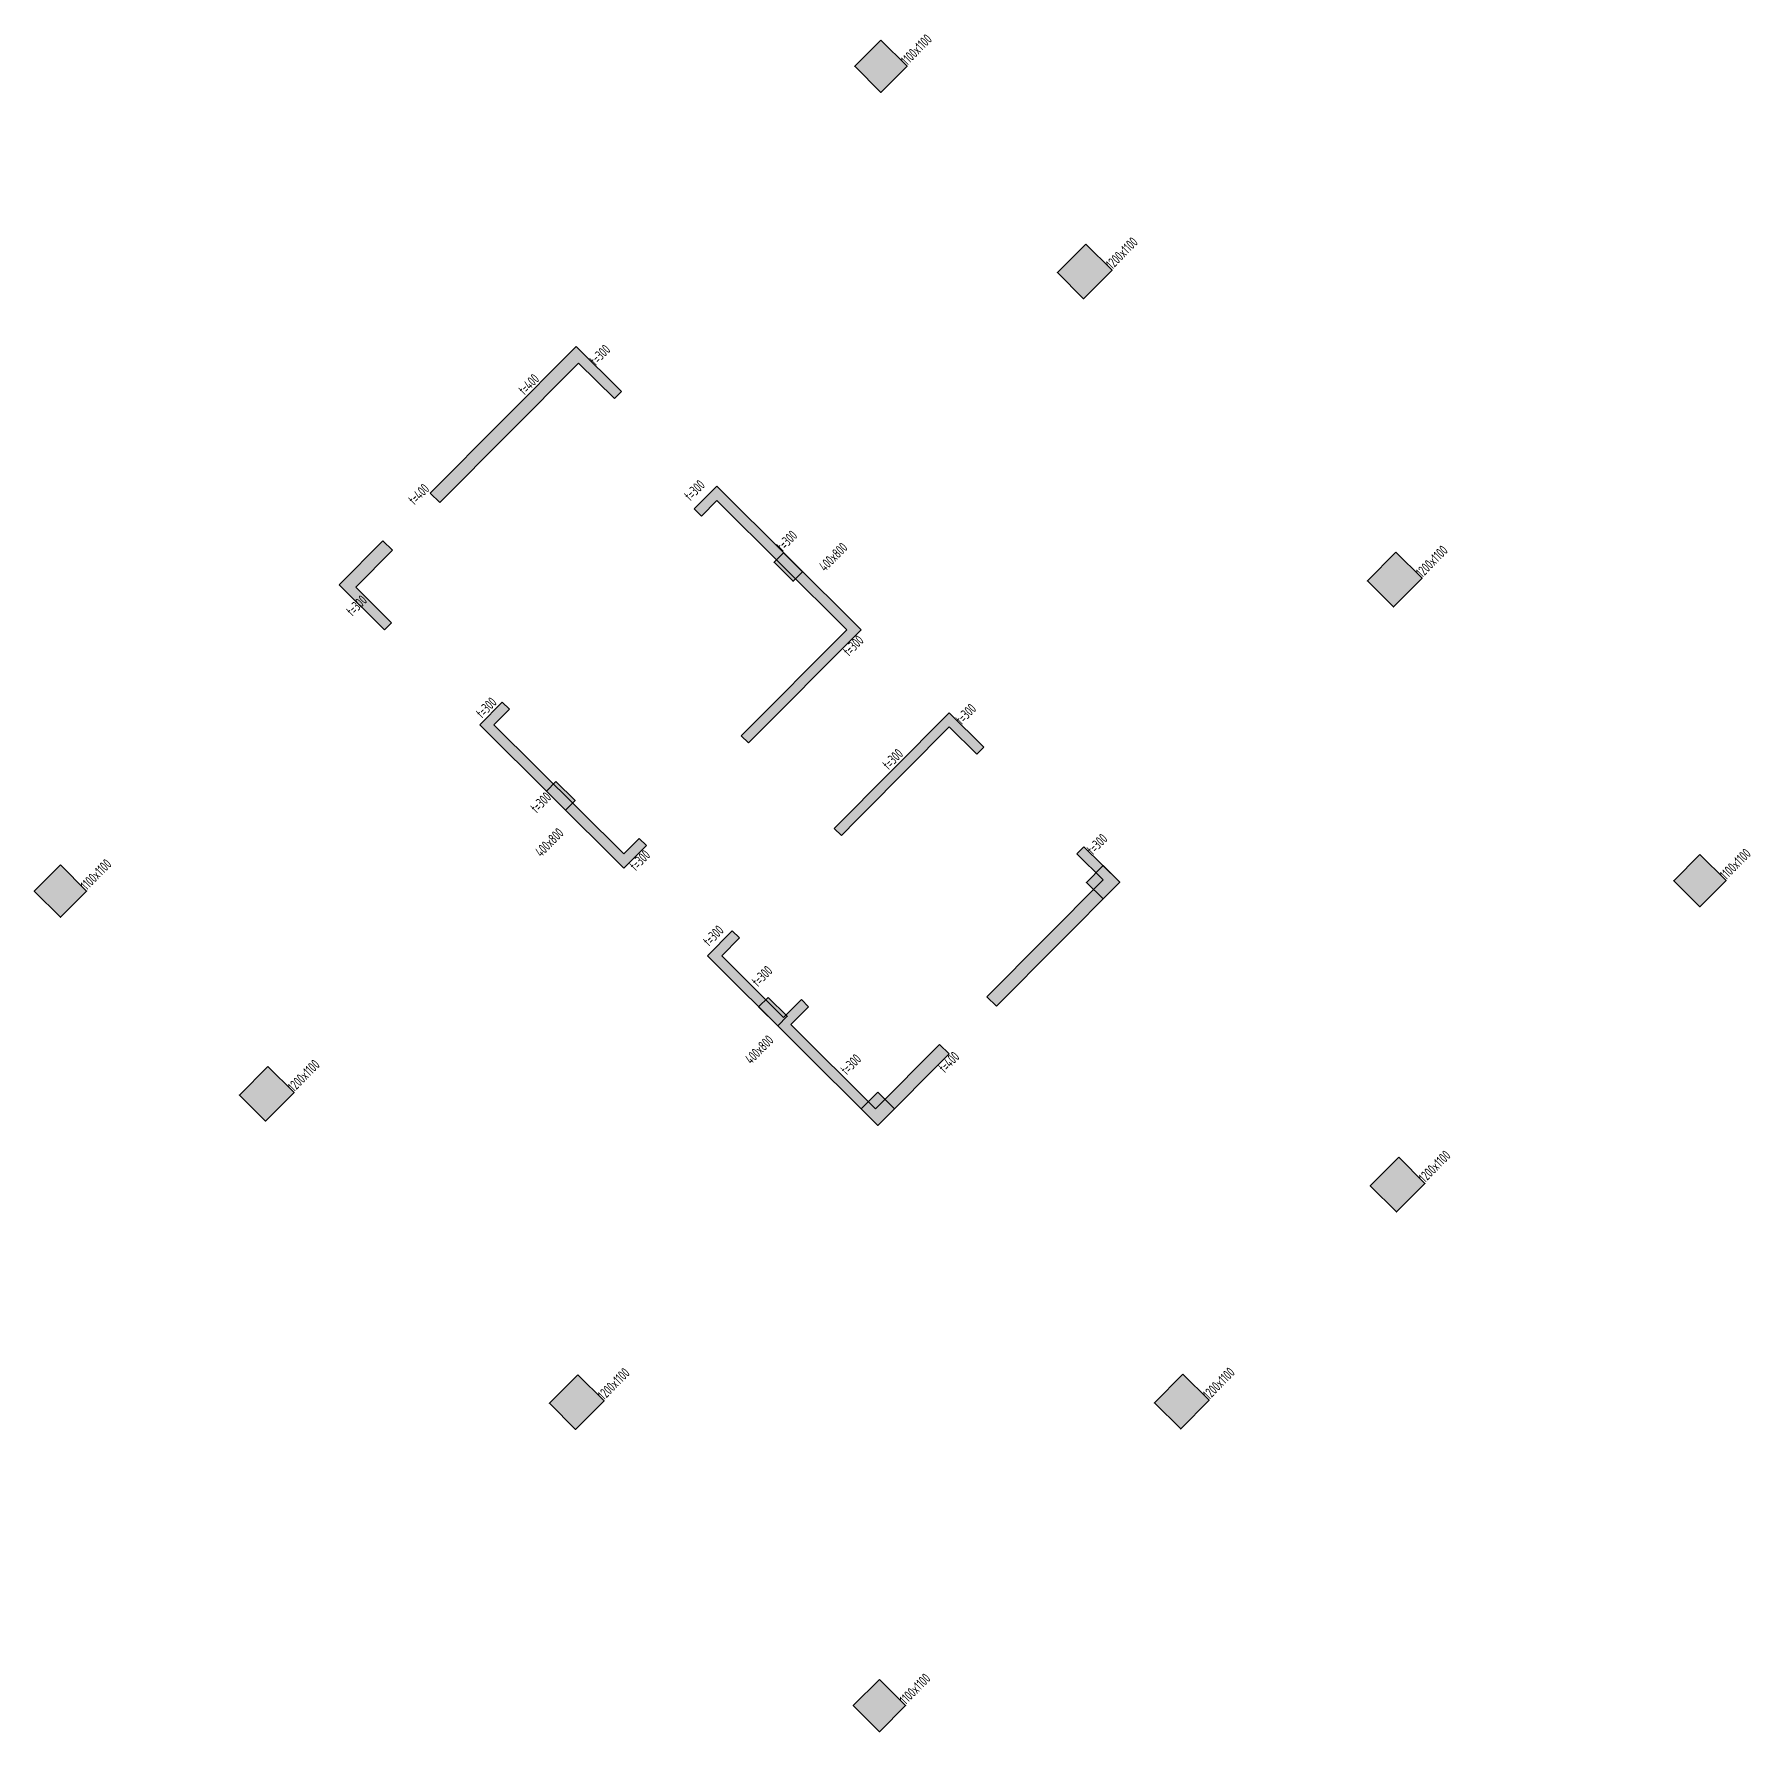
# Model space of a CAD drawing. Extents: x 517158726 to 519536726, y 3499539182 to 3501239182.
# Drawn here: x 518333728 to 518384770, y 3500353442 to 3500403924 of the extents above; entities that cross this region are included whole.
import ezdxf
from ezdxf.enums import TextEntityAlignment as Align

# ---------------------------------------------------------------- set-up
doc = ezdxf.new("R2010")
doc.units = 0
doc.header["$LTSCALE"] = 500
doc.header["$MEASUREMENT"] = 0
doc.layers.get('0').update_dxf_attribs({"linetype": 'CONTINUOUS'})
for name, color, linetype, plot in [('__覆盖_A10-1楼地上客房部分轴网（1：100）_TEN25IWP$0$C-XREF-SLCT', 7, 'CONTINUOUS', False), ('C-XREF-SLCT', 7, 'CONTINUOUS', False), ('S_POST_OTHE', 110, 'CONTINUOUS', False)]:
    doc.layers.add(name, color=color, linetype=linetype, plot=plot)
for name, color, linetype in [('S_COLU', 2, 'CONTINUOUS'), ('S_COLU_HACH', 15, 'CONTINUOUS'), ('S_WALL', 2, 'CONTINUOUS'), ('S_WALL_HACH', 30, 'CONTINUOUS')]:
    doc.layers.add(name, color=color, linetype=linetype)
doc.styles.add('__覆盖_A10-1楼地上客房部分轴网（1：100）_TEN25IWP$0$Acs', font='Tssdeng.shx', dxfattribs={"width": 0.7, "bigfont": 'Tssdchn.shx'})
doc.styles.add('Acs', font='STFANGSO.TTF', dxfattribs={"width": 0.7})
doc.styles.add('TH-STYLE3', font='tssdeng.shx', dxfattribs={"width": 0.7, "bigfont": 'tssdchn.shx'})

msp = doc.modelspace()

# ---------------------------------------------------------------- texts
at = {"layer": 'S_POST_OTHE', "style": 'TH-STYLE3', "width": 0.7}
for s, p in [('1100x1100', (518359682, 3500402977)), ('1200x1100', (518365780, 3500396913)), ('1200x1100', (518374998, 3500387745)), ('1100x1100', (518335284, 3500378444)), ('1100x1100', (518384038, 3500378755)), ('1200x1100', (518341452, 3500372451)), ('1200x1100', (518375083, 3500369750)), ('1200x1100', (518350670, 3500363283)), ('1200x1100', (518368666, 3500363297)), ('1100x1100', (518359640, 3500354222))]:
    msp.add_text(s, height=300, rotation=45.1571, dxfattribs=at).set_placement(p)
for s, p in [('t=300', (518350655, 3500394283)), ('t=400', (518345266, 3500390140)), ('t=300', (518356214, 3500388755)), ('400x800', (518357591, 3500388277)), ('t=300', (518343419, 3500386827)), ('t=300', (518358189, 3500385635)), ('t=300', (518347276, 3500383794)), ('t=300', (518361535, 3500383604)), ('t=300', (518359362, 3500382262)), ('400x800', (518349148, 3500379787)), ('t=300', (518365441, 3500379734)), ('t=300', (518351842, 3500379253)), ('t=300', (518354026, 3500377011)), ('t=300', (518355476, 3500375809)), ('400x800', (518355392, 3500373625)), ('t=300', (518358117, 3500373182)), ('t=400', (518361033, 3500373250))]:
    msp.add_text(s, height=300, rotation=45.1571, dxfattribs=at).set_placement(p, align=Align.CENTER)
for s, p in [('t=400', (518348324, 3500393620)), ('t=300', (518353255, 3500390470)), ('t=300', (518348684, 3500381183))]:
    msp.add_text(s, height=300, rotation=45.1571, dxfattribs=at).set_placement(p, align=Align.TOP_CENTER)

# ---------------------------------------------------------------- blocks, each defined once
blk = doc.blocks.new('AcsAcadShareArea')
for points in [[(0, 0), (118900, 0), (118900, 85000), (0, 85000)], [(6892.9, 0), (28409.4, 0), (28409.4, 2708.4), (6892.9, 2708.4)], [(0, 0), (6892.9, 0), (6892.9, 2699.2), (0, 2699.2)], [(0, 733), (0, 733), (0, 0), (0, 0)]]:
    blk.add_lwpolyline(points, close=True)
at = {"insert": (596.8, 1991.4), "char_height": 1000, "width": 6073.9, "attachment_point": 1, "style": 'Acs'}
blk.add_mtext('唯一编号：', dxfattribs=at)
at = {"style": 'Acs', "width": 0.8}
blk.add_attdef('唯一编号', (7537.4, 860.8), '', height=1000, dxfattribs=at)
blk = doc.blocks.new('__覆盖_A10-1楼地上客房部分轴网（1：100）_TEN25IWP$0$AcsAcadShareArea')
for points in [[(0, 0), (118900, 0), (118900, 85000), (0, 85000)], [(6892.9, 0), (28409.4, 0), (28409.4, 2708.4), (6892.9, 2708.4)], [(0, 0), (6892.9, 0), (6892.9, 2699.2), (0, 2699.2)], [(0, 733), (0, 733), (0, 0), (0, 0)]]:
    blk.add_lwpolyline(points, close=True)
at = {"insert": (596.8, 1991.4), "char_height": 1000, "width": 6073.9, "attachment_point": 1, "style": '__覆盖_A10-1楼地上客房部分轴网（1：100）_TEN25IWP$0$Acs'}
blk.add_mtext('唯一编号：', dxfattribs=at)
at = {"style": '__覆盖_A10-1楼地上客房部分轴网（1：100）_TEN25IWP$0$Acs', "width": 0.8}
blk.add_attdef('唯一编号', (7537.4, 860.8), '', height=1000, dxfattribs=at)

# ---------------------------------------------------------------- linework, layer by layer
at = {"layer": 'S_COLU', "linetype": 'ByBlock', "lineweight": 35}
for points in [[(518358903, 3500403753), (518358127, 3500402973), (518358907, 3500402197), (518359682, 3500402977)], [(518365000, 3500397688), (518364154, 3500396837), (518364934, 3500396062), (518365780, 3500396913)], [(518374218, 3500388521), (518373372, 3500387670), (518374152, 3500386895), (518374998, 3500387745)], [(518356010, 3500388507), (518355728, 3500388223), (518356295, 3500387659), (518356577, 3500387942)], [(518349240, 3500381700), (518348958, 3500381416), (518349525, 3500380852), (518349808, 3500381136)], [(518383258, 3500379530), (518382483, 3500378750), (518383263, 3500377975), (518384038, 3500378755)], [(518334504, 3500379220), (518333728, 3500378440), (518334508, 3500377664), (518335284, 3500378444)], [(518365511, 3500379199), (518365017, 3500378702), (518365513, 3500378209), (518366007, 3500378705)], [(518355551, 3500375282), (518355269, 3500374999), (518355836, 3500374435), (518356118, 3500374718)], [(518340672, 3500373226), (518339826, 3500372375), (518340606, 3500371600), (518341452, 3500372451)], [(518358812, 3500372463), (518358318, 3500371967), (518358814, 3500371473), (518359308, 3500371969)], [(518374303, 3500370525), (518373456, 3500369675), (518374236, 3500368899), (518375083, 3500369750)], [(518349890, 3500364059), (518349044, 3500363208), (518349824, 3500362433), (518350670, 3500363283)], [(518367886, 3500364073), (518367039, 3500363222), (518367819, 3500362447), (518368666, 3500363297)], [(518358860, 3500354997), (518358084, 3500354217), (518358864, 3500353442), (518359640, 3500354222)]]:
    msp.add_lwpolyline(points, close=True, dxfattribs=at)
at = {"layer": 'S_COLU_HACH', "ltscale": 3}
for points in [[(518358127, 3500402973), (518358907, 3500402197), (518358903, 3500403753), (518359682, 3500402977)], [(518364154, 3500396837), (518364934, 3500396062), (518365000, 3500397688), (518365780, 3500396913)], [(518373372, 3500387670), (518374152, 3500386895), (518374218, 3500388521), (518374998, 3500387745)], [(518355728, 3500388223), (518356295, 3500387659), (518356010, 3500388507), (518356577, 3500387942)], [(518348958, 3500381416), (518349525, 3500380852), (518349240, 3500381700), (518349808, 3500381136)], [(518382483, 3500378750), (518383263, 3500377975), (518383258, 3500379530), (518384038, 3500378755)], [(518333728, 3500378440), (518334508, 3500377664), (518334504, 3500379220), (518335284, 3500378444)], [(518365017, 3500378702), (518365513, 3500378209), (518365511, 3500379199), (518366007, 3500378705)], [(518355269, 3500374999), (518355836, 3500374435), (518355551, 3500375282), (518356118, 3500374718)], [(518339826, 3500372375), (518340606, 3500371600), (518340672, 3500373226), (518341452, 3500372451)], [(518358318, 3500371967), (518358814, 3500371473), (518358812, 3500372463), (518359308, 3500371969)], [(518373456, 3500369675), (518374236, 3500368899), (518374303, 3500370525), (518375083, 3500369750)], [(518349044, 3500363208), (518349824, 3500362433), (518349890, 3500364059), (518350670, 3500363283)], [(518367039, 3500363222), (518367819, 3500362447), (518367886, 3500364073), (518368666, 3500363297)], [(518358084, 3500354217), (518358864, 3500353442), (518358860, 3500354997), (518359640, 3500354222)]]:
    msp.add_solid(points, dxfattribs=at)
at = {"layer": 'S_WALL', "linetype": 'ByBlock'}
for points in [[(518345788, 3500389999), (518345788, 3500389999), (518349913, 3500394147), (518350977, 3500393089), (518351188, 3500393302), (518349841, 3500394641), (518345504, 3500390281), (518345788, 3500389999)], [(518360937, 3500383747), (518357517, 3500380308), (518357730, 3500380097), (518358188, 3500380558), (518358188, 3500380558), (518358188, 3500380558), (518358400, 3500380770), (518358400, 3500380770), (518358400, 3500380770), (518360939, 3500383323), (518361754, 3500382512), (518361965, 3500382725), (518360937, 3500383747), (518360937, 3500383747), (518360937, 3500383747)], [(518362057, 3500375300), (518362340, 3500375018), (518366007, 3500378705), (518364943, 3500379763), (518364732, 3500379550), (518365512, 3500378775), (518362057, 3500375300)], [(518360646, 3500373882), (518358742, 3500371968), (518356225, 3500374471), (518356754, 3500375003), (518356541, 3500375214), (518356012, 3500374683), (518354169, 3500376516), (518354698, 3500377048), (518354485, 3500377259), (518353745, 3500376515), (518358814, 3500371473), (518360930, 3500373600), (518360646, 3500373882)]]:
    msp.add_lwpolyline(points, dxfattribs=at)
for points in [[(518354965, 3500382847), (518358314, 3500386215), (518354025, 3500390481), (518353355, 3500389807), (518353567, 3500389596), (518354026, 3500390057), (518357890, 3500386214), (518354752, 3500383058)], [(518344378, 3500388581), (518344094, 3500388863), (518342790, 3500387551), (518344137, 3500386211), (518344348, 3500386424), (518343285, 3500387482)], [(518351263, 3500379124), (518351933, 3500379798), (518351720, 3500380009), (518351261, 3500379549), (518347397, 3500383392), (518347856, 3500383853), (518347643, 3500384064), (518346973, 3500383391)]]:
    msp.add_lwpolyline(points, close=True, dxfattribs=at)
at = {"layer": 'S_WALL_HACH', "ltscale": 3}
for points in [[(518345788, 3500389999), (518345504, 3500390281), (518349913, 3500394147), (518349630, 3500394429)], [(518350977, 3500393089), (518351188, 3500393302), (518349630, 3500394429), (518349841, 3500394641)], [(518353567, 3500389596), (518353355, 3500389807), (518354026, 3500390057), (518353813, 3500390268)], [(518353813, 3500390268), (518354025, 3500390481), (518358103, 3500386002), (518358314, 3500386215)], [(518343073, 3500387269), (518342790, 3500387551), (518344378, 3500388581), (518344094, 3500388863)], [(518344348, 3500386424), (518344137, 3500386211), (518343285, 3500387482), (518343073, 3500387269)], [(518354752, 3500383058), (518354965, 3500382847), (518357890, 3500386214), (518358103, 3500386002)], [(518347184, 3500383603), (518347397, 3500383392), (518347643, 3500384064), (518347856, 3500383853)], [(518347184, 3500383603), (518346973, 3500383391), (518351474, 3500379337), (518351263, 3500379124)], [(518357730, 3500380097), (518357517, 3500380308), (518360939, 3500383323), (518360726, 3500383534)], [(518361754, 3500382512), (518361965, 3500382725), (518360726, 3500383534), (518360937, 3500383747)], [(518351261, 3500379549), (518351474, 3500379337), (518351720, 3500380009), (518351933, 3500379798)], [(518364732, 3500379550), (518364943, 3500379763), (518365512, 3500378775), (518365723, 3500378987)], [(518365723, 3500378987), (518366007, 3500378705), (518362057, 3500375300), (518362340, 3500375018)], [(518353957, 3500376303), (518353745, 3500376515), (518354698, 3500377048), (518354485, 3500377259)], [(518359026, 3500371686), (518358814, 3500371473), (518354169, 3500376516), (518353957, 3500376303)], [(518356012, 3500374683), (518356225, 3500374471), (518356541, 3500375214), (518356754, 3500375003)], [(518359308, 3500371969), (518359024, 3500372251), (518360930, 3500373600), (518360646, 3500373882)]]:
    msp.add_solid(points, dxfattribs=at)

# ---------------------------------------------------------------- block references
at = {"layer": '__覆盖_A10-1楼地上客房部分轴网（1：100）_TEN25IWP$0$C-XREF-SLCT', "xscale": 20, "yscale": 20, "zscale": 20}
msp.add_blockref('__覆盖_A10-1楼地上客房部分轴网（1：100）_TEN25IWP$0$AcsAcadShareArea', (517158726, 3499539182), dxfattribs=at).add_auto_attribs({'唯一编号': '1#楼地上客房部分轴网（1：100）'})
at = {"layer": 'C-XREF-SLCT', "xscale": 20, "yscale": 20, "zscale": 20}
msp.add_blockref('AcsAcadShareArea', (517158726, 3499539182), dxfattribs=at).add_auto_attribs({'唯一编号': 'colu'})

msp.set_redraw_order([(e.dxf.handle, doc.entitydb.next_handle()) for e in msp.query("TEXT MTEXT ATTDEF DIMENSION ARC_DIMENSION")])  # texts and dimensions are drawn at this point

doc.saveas('drawing.dxf')
